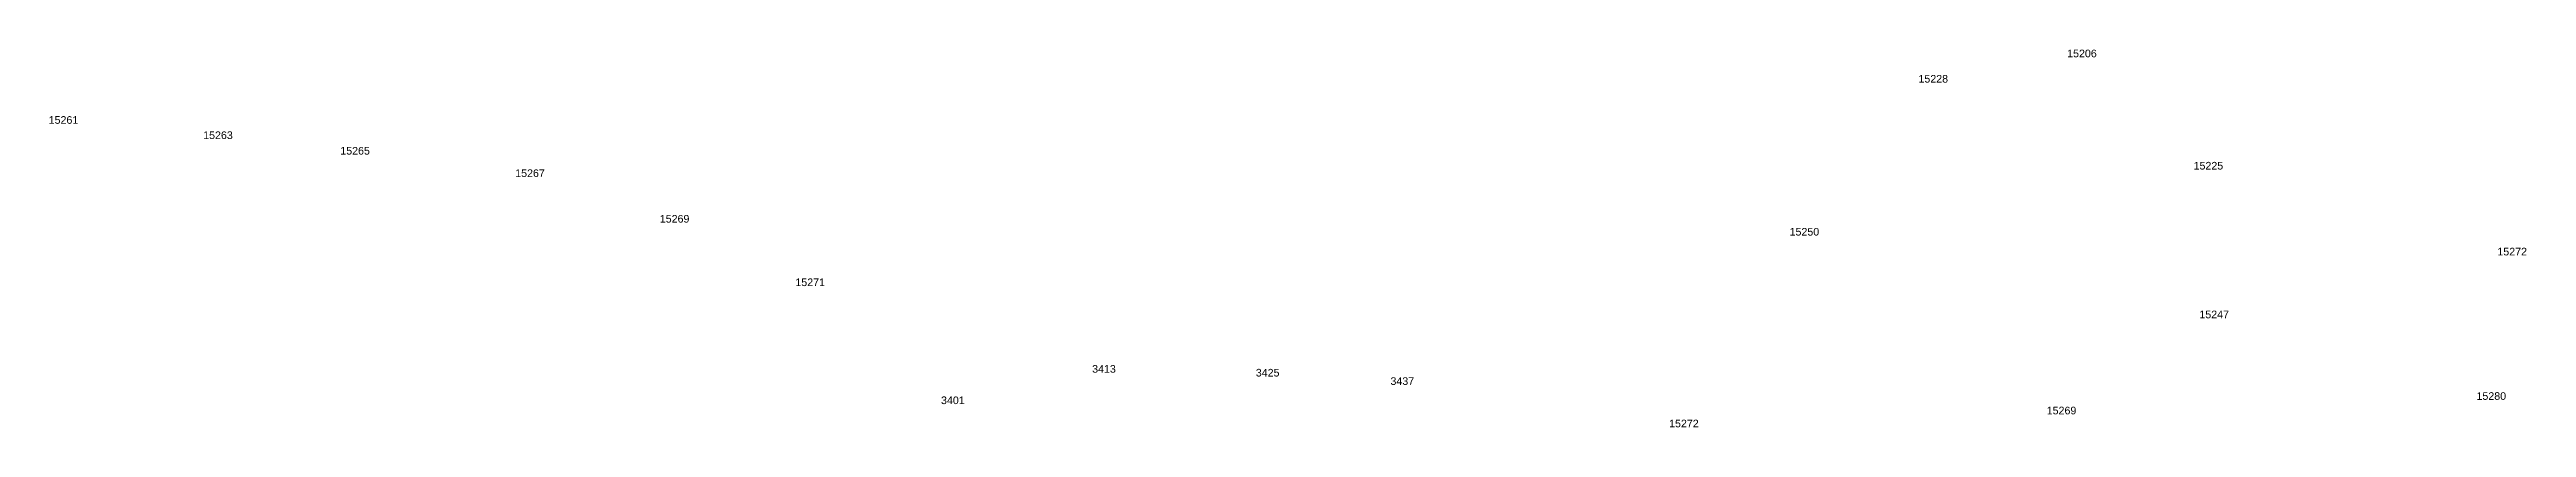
# Model space of a CAD drawing. Header units: feet. Extents: x 865220 to 2781189, y -2240498 to 970979.
# Drawn here: x 2766754 to 2768378, y 958566 to 958814 of the extents above; entities that cross this region are included whole.
import ezdxf

# ---------------------------------------------------------------- set-up
doc = ezdxf.new("R2010")
doc.units = ezdxf.units.FT
doc.header["$LTSCALE"] = 0.015
doc.header["$MEASUREMENT"] = 0
doc.layers.add('NOTES', color=7, linetype='Continuous')
doc.layers.add('Scott County Addresses', color=7, linetype='Continuous')
doc.styles.add('Dimensions 100', font='arial.ttf')

# ---------------------------------------------------------------- blocks, each defined once
blk = doc.blocks.new('ACMAP_ANN_TEMPLATE_Scott County Address')
at = {"layer": 'Scott County Addresses', "style": 'Dimensions 100'}
blk.add_attdef('ScottCountyAddress', (0, 0), '', height=50, dxfattribs=at)

msp = doc.modelspace()

# ---------------------------------------------------------------- hatches: boundary and pattern name
at = {"layer": 'NOTES', "lineweight": 5, "ltscale": 50}
h = msp.add_hatch(dxfattribs=at)
h.set_pattern_fill('ANSI31', color=1, scale=200)
h.set_pattern_definition([(45, (-77373.197, -38338.257), (-17.67766953, 17.67766953), [])])
edge = h.paths.add_edge_path()
edge.add_arc((-36684104.4, 974184.5), 39453460.3, 359.97783818, 359.97815546)
edge.add_line((2769353.1, 959142.5), (2769353.1, 959142.5))
edge.add_line((2769353.1, 959142.5), (2769353.2, 959362.5))
edge.add_line((2769353.2, 959362.5), (2770280.2, 959367.3))
edge.add_line((2770280.2, 959367.3), (2770301.1, 958927.5))
edge.add_line((2770301.1, 958927.5), (2770012.9, 958926))
edge.add_line((2770012.9, 958926), (2769897.9, 958925.4))
edge.add_line((2769897.9, 958925.4), (2769552.9, 958923.9))
edge.add_line((2769552.9, 958923.9), (2769353, 958924.1))

# ---------------------------------------------------------------- block references
at = {"layer": 'Scott County Addresses', "lineweight": 5, "xscale": 0.1, "yscale": 0.1, "zscale": 0.1}
for p, values in [((2768076.5, 958809.2), {'ScottCountyAddress': '15206'}), ((2767979, 958792.6), {'ScottCountyAddress': '15228'}), ((2766753, 958765.6), {'ScottCountyAddress': '15261'}), ((2766854.3, 958755.6), {'ScottCountyAddress': '15263'}), ((2766944.2, 958745.4), {'ScottCountyAddress': '15265'}), ((2767058.9, 958730.7), {'ScottCountyAddress': '15267'}), ((2768159.4, 958735.6), {'ScottCountyAddress': '15225'}), ((2767153.7, 958700.8), {'ScottCountyAddress': '15269'}), ((2767894.5, 958692.3), {'ScottCountyAddress': '15250'}), ((2768358.6, 958679.3), {'ScottCountyAddress': '15272'}), ((2767242.6, 958659.2), {'ScottCountyAddress': '15271'}), ((2768163.2, 958638.1), {'ScottCountyAddress': '15247'}), ((2767437.2, 958602.4), {'ScottCountyAddress': '3413'}), ((2767544.5, 958599.9), {'ScottCountyAddress': '3425'}), ((2767632.8, 958594.4), {'ScottCountyAddress': '3437'}), ((2767338.1, 958581.8), {'ScottCountyAddress': '3401'}), ((2768344.9, 958584.6), {'ScottCountyAddress': '15280'}), ((2767815.5, 958566.6), {'ScottCountyAddress': '15272'}), ((2768063.1, 958575.1), {'ScottCountyAddress': '15269'})]:
    msp.add_blockref('ACMAP_ANN_TEMPLATE_Scott County Address', p, dxfattribs=at).add_auto_attribs(values)

doc.saveas('drawing.dxf')
